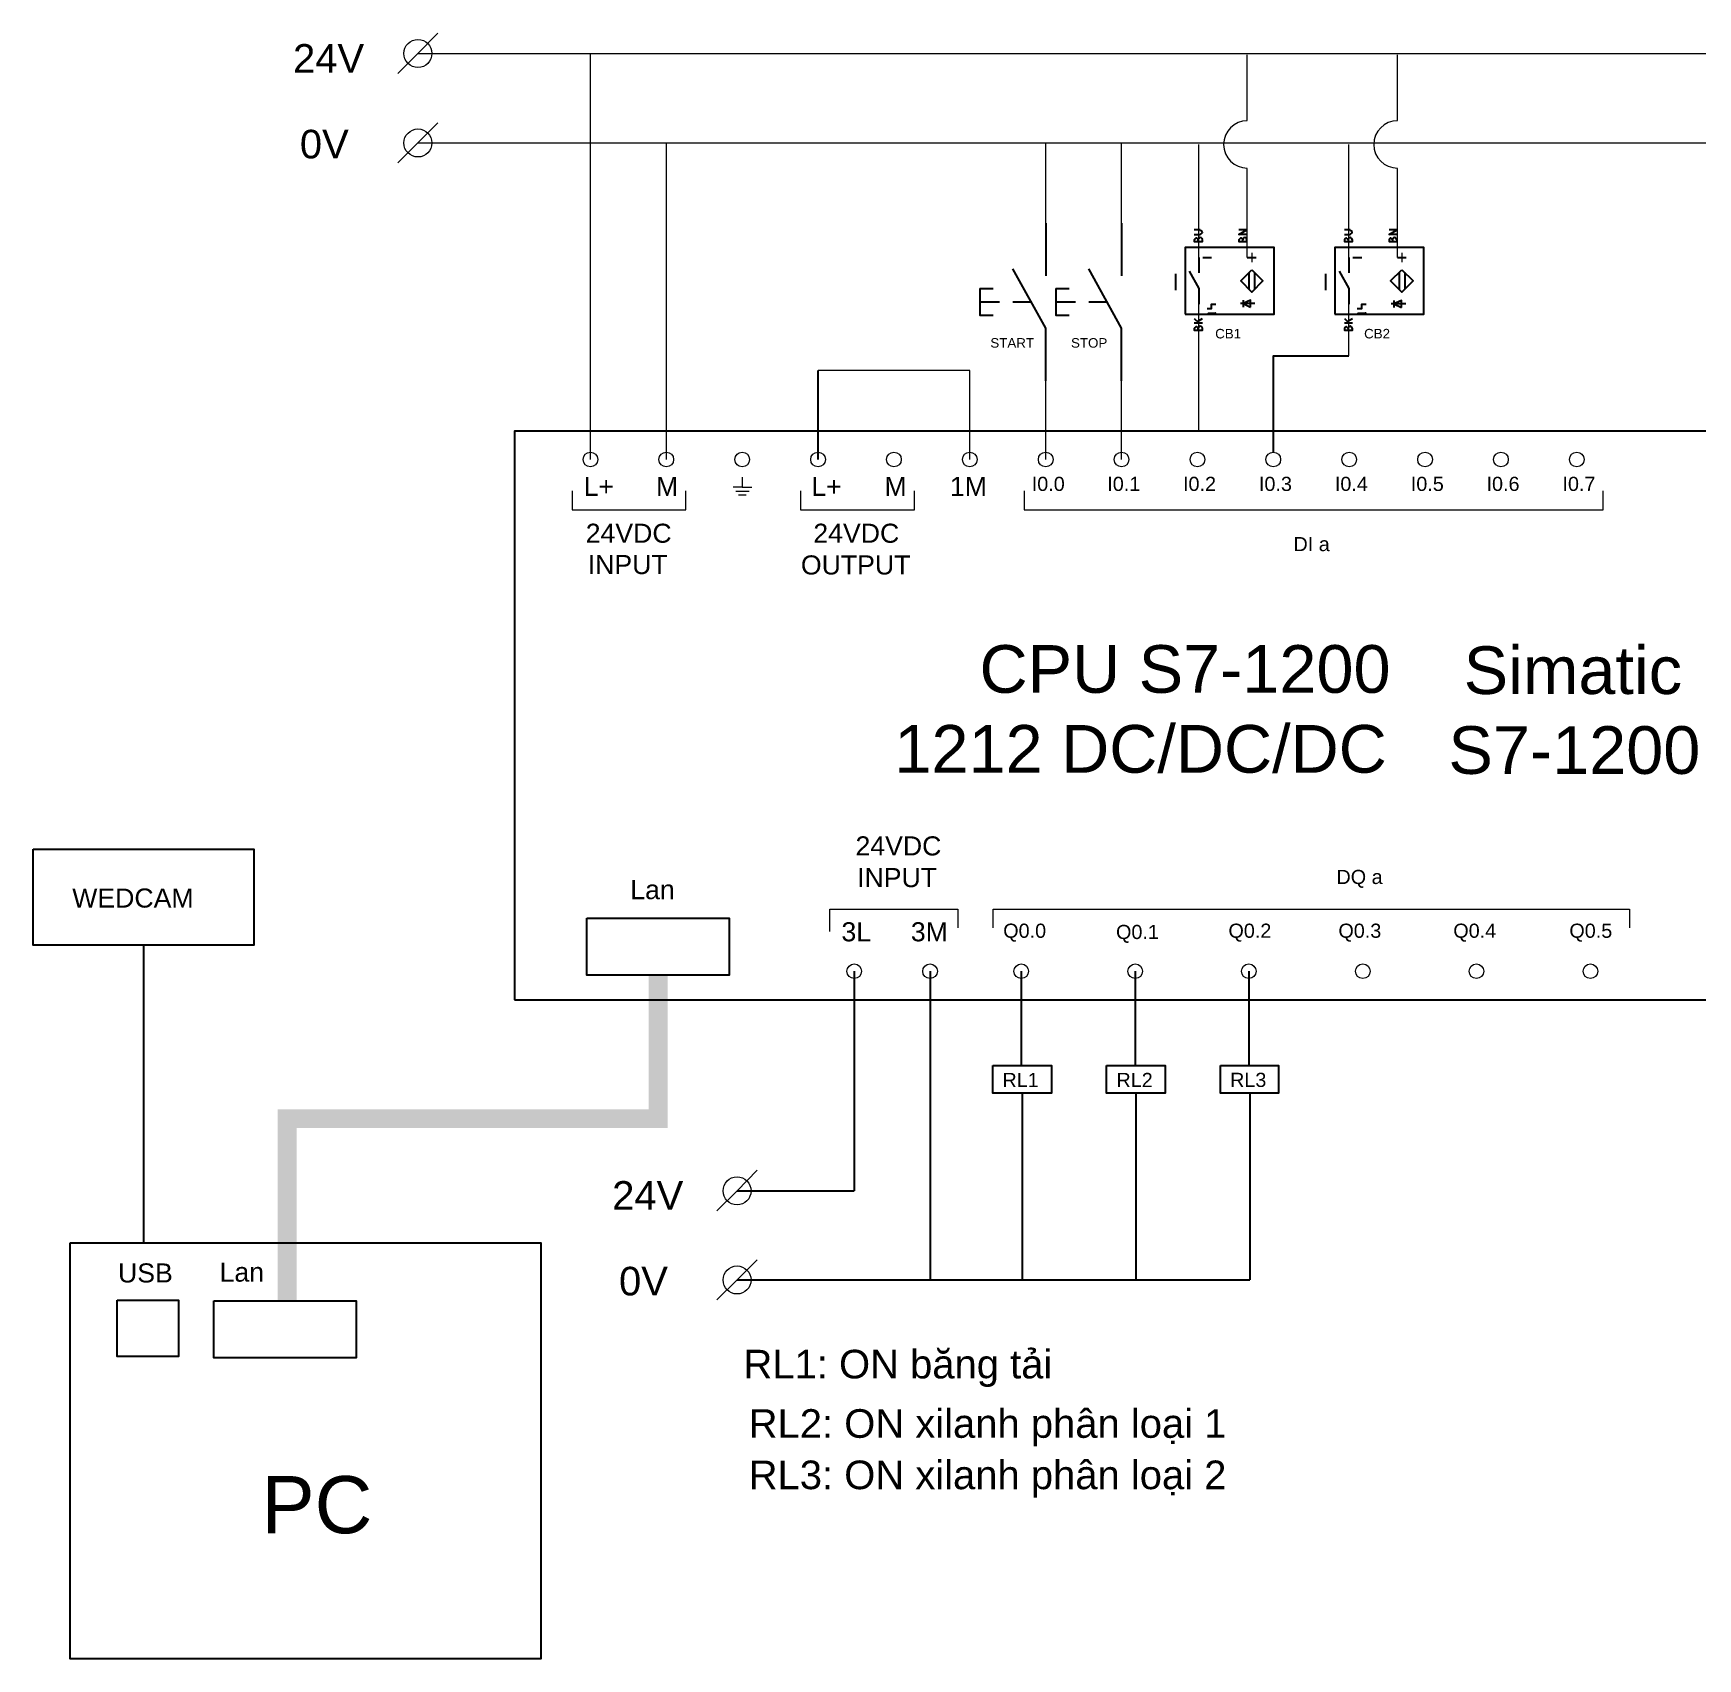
# Model space of a CAD drawing. Header units: inches. Extents: x 0 to 420, y 0 to 297.
# Drawn here: x 215.38 to 222.29, y 186.36 to 193.11 of the extents above; entities that cross this region are included whole.
import ezdxf

# ---------------------------------------------------------------- set-up
doc = ezdxf.new("R2010")
doc.units = ezdxf.units.IN
doc.header["$MEASUREMENT"] = 0
doc.styles.add('PDF F1', font='arial.ttf')
doc.styles.get("Standard").update_dxf_attribs({"font": 'arial.ttf', "height": 3})

msp = doc.modelspace()

# ---------------------------------------------------------------- texts
at = {"color": 7, "attachment_point": 4, "style": 'PDF F1'}
for s, insert, char_height in [('24V', (216.4582, 193.0093), 0.1188), ('0V', (216.4866, 192.6527), 0.1188), ('CB1', (220.2865, 191.866), 0.0396), ('CB2', (220.9048, 191.866), 0.0396), ('START', (219.3532, 191.8277), 0.0396), ('STOP', (219.6881, 191.8277), 0.0396), ('L+', (217.6649, 191.232), 0.07874), ('M', (217.9652, 191.232), 0.0792), ('L+', (218.61, 191.232), 0.0792), ('M', (218.9135, 191.232), 0.0792), ('1M', (219.1853, 191.232), 0.0792), ('I0.0', (219.525, 191.2421), 0.0588), ('I0.1', (219.8386, 191.2421), 0.0588), ('I0.2', (220.153, 191.2421), 0.0588), ('I0.3', (220.4682, 191.2421), 0.0588), ('I0.4', (220.7834, 191.2421), 0.0588), ('I0.5', (221.0987, 191.2421), 0.0588), ('I0.6', (221.4131, 191.2421), 0.0588), ('I0.7', (221.7283, 191.2421), 0.0588), ('24VDC', (217.6733, 191.037), 0.0792), ('24VDC', (218.6183, 191.037), 0.0792), ('DI a', (220.6116, 190.9921), 0.0588), ('INPUT', (217.6816, 190.907), 0.0792), ('OUTPUT', (218.5667, 190.9053), 0.0792), ('CPU S7-1200', (219.3082, 190.4724), 0.197999), ('Simatic', (221.3182, 190.4674), 0.198), ('1212 DC/DC/DC', (218.9549, 190.1407), 0.197999), ('S7-1200', (221.2549, 190.1358), 0.198), ('24VDC', (218.7933, 189.7386), 0.0792), ('INPUT', (218.8, 189.607), 0.0792), ('DQ a', (220.79, 189.6021), 0.0588), ('WEDCAM', (215.5416, 189.522), 0.0792), ('Lan', (217.8583, 189.5569), 0.0792), ('3L', (218.735, 189.3819), 0.0792), ('3M', (219.0232, 189.3819), 0.0792), ('Q0.0', (219.4066, 189.3788), 0.0588), ('Q0.1', (219.8749, 189.3737), 0.0588), ('Q0.2', (220.3416, 189.3788), 0.0588), ('Q0.3', (220.7981, 189.3788), 0.0588), ('Q0.4', (221.2751, 189.3788), 0.0588), ('Q0.5', (221.7569, 189.3788), 0.0588), ('RL1', (219.4033, 188.7671), 0.0588), ('RL2', (219.8766, 188.7671), 0.0588), ('RL3', (220.3483, 188.7671), 0.0588), ('24V', (217.7832, 188.2876), 0.1188), ('USB', (215.7316, 187.9652), 0.0792), ('Lan', (216.1533, 187.9686), 0.0792), ('0V', (217.8116, 187.931), 0.1188), ('RL1: ON băng tải', (218.3283, 187.5693), 0.1188), ('RL2: ON xilanh phân loại 1', (218.3499, 187.3226), 0.1188), ('RL3: ON xilanh phân loại 2', (218.3499, 187.1093), 0.1188), ('PC', (216.3266, 187.0016), 0.2376)]:
    msp.add_mtext(s, dxfattribs=dict(at, insert=insert, char_height=char_height))

# ---------------------------------------------------------------- blocks, each defined once
blk = doc.blocks.new('*U95')
blk.add_line((0, -5), (0, 5))
blk = doc.blocks.new('*U96')
at = {"color": 0, "linetype": 'ByBlock', "lineweight": -2, "transparency": 16777216}
blk.add_blockref('*U95', (0, 0), dxfattribs=at)
blk = doc.blocks.new('*U79')
blk.add_line((0, -5), (0, 5))
blk = doc.blocks.new('*U80')
at = {"color": 0, "linetype": 'ByBlock', "lineweight": -2, "transparency": 16777216}
blk.add_blockref('*U79', (0, 0), dxfattribs=at)
blk = doc.blocks.new('*U81')
blk.add_line((0, -5), (0, 5))
blk = doc.blocks.new('*U82')
at = {"color": 0, "linetype": 'ByBlock', "lineweight": -2, "transparency": 16777216}
blk.add_blockref('*U81', (0, 0), dxfattribs=at)
blk = doc.blocks.new('*U83')
blk.add_line((0, -5), (0, 5))
blk = doc.blocks.new('*U84')
at = {"color": 0, "linetype": 'ByBlock', "lineweight": -2, "transparency": 16777216}
blk.add_blockref('*U83', (0, 0), dxfattribs=at)
blk = doc.blocks.new('*U85')
blk.add_line((0, -5), (0, 5))
blk = doc.blocks.new('*U86')
at = {"color": 0, "linetype": 'ByBlock', "lineweight": -2, "transparency": 16777216}
blk.add_blockref('*U85', (0, 0), dxfattribs=at)
blk = doc.blocks.new('*U87')
blk.add_line((0, -5), (0, 5))
blk = doc.blocks.new('*U88')
at = {"color": 0, "linetype": 'ByBlock', "lineweight": -2, "transparency": 16777216}
blk.add_blockref('*U87', (0, 0), dxfattribs=at)
blk = doc.blocks.new('*U89')
blk.add_line((0, -5), (0, 5))
blk = doc.blocks.new('*U90')
at = {"color": 0, "linetype": 'ByBlock', "lineweight": -2, "transparency": 16777216}
blk.add_blockref('*U89', (0, 0), dxfattribs=at)
blk = doc.blocks.new('*U91')
blk.add_line((0, -5), (0, 5))
blk = doc.blocks.new('*U92')
at = {"color": 0, "linetype": 'ByBlock', "lineweight": -2, "transparency": 16777216}
blk.add_blockref('*U91', (0, 0), dxfattribs=at)
blk = doc.blocks.new('*U93')
blk.add_line((0, -5), (0, 5))
blk = doc.blocks.new('*U94')
at = {"color": 0, "linetype": 'ByBlock', "lineweight": -2, "transparency": 16777216}
blk.add_blockref('*U93', (0, 0), dxfattribs=at)
blk = doc.blocks.new('new block')
for p, q in [((10, 10), (10, 287)), ((10, 287), (410, 287)), ((410, 287), (410, 10)), ((410, 55.0151), (10, 55.0151)), ((50, 10), (50, 55.0151)), ((130, 10), (130, 55.0151)), ((170, 10), (170, 55.0151)), ((330, 10), (330, 55.0151)), ((370, 10), (370, 55.0151)), ((170, 44.0101), (10, 44.0101)), ((410, 44.0101), (330, 44.0101)), ((410, 33.005), (10, 33.005)), ((170, 22), (10, 22)), ((410, 22), (330, 22)), ((410, 10), (10, 10))]:
    blk.add_line(p, q)
blk.add_lwpolyline([(0, 0), (0, 297), (420, 297), (420, 0), (0, 0)], close=True)
for name, p in [('*U96', (50, 292)), ('*U80', (90, 292)), ('*U82', (130, 292)), ('*U84', (170, 292)), ('*U86', (210, 292)), ('*U88', (250, 292)), ('*U90', (290, 292)), ('*U92', (330, 292)), ('*U94', (370, 292))]:
    blk.add_blockref(name, p)
for s, width, gutter_width, heights, insert, char_height, attachment_point in [('{\\fArial|b0|i0|c163|p34;0}', 18.047257, 25, [0], (30, 292), 5, 5), ('{\\fArial|b0|i0|c163|p34;2 }', 18.047257, 25, [0], (110, 292), 5, 5), ('{\\fArial|b0|i0|c163|p34;3 }', 18.047257, 25, [0], (150, 292), 5, 5), ('{\\fArial|b0|i0|c163|p34;6 }', 18.047257, 25, [0], (270, 292), 5, 5), ('{\\fArial|b0|i0|c163|p34;8 }', 18.047257, 25, [0], (350, 292), 5, 5), ('{\\fArial|b0|i0|c163|p34;9 }', 18.047257, 25, [0], (390, 292), 5, 5), ('{\\fArial|b0|i0|c163|p34;1 }', 18.047257, 25, [0], (70, 292), 5, 5), ('{\\fArial|b0|i0|c163|p34;4 }', 18.047257, 25, [0], (190, 292), 5, 5), ('{\\fArial|b0|i0|c163|p34;5 }', 18.047257, 25, [0], (230, 292), 5, 5), ('{\\fArial|b0|i0|c163|p34;7  }', 18.047257, 25, [0], (310, 292), 5, 5), ('{\\fArial|b0|i0|c163|p34;Tỷ lệ }', 13.278134, 15, [3], (333.0162, 51.0859), 3, 1), ('{\\fArial|b0|i0|c163|p34;Họ và tên }', 19.369704, 15, [3], (80.2224, 51.0859), 3, 1), ('{\\fArial|b0|i0|c163|p34;Chữ ký }', 19.369704, 15, [3], (143.3669, 51.0859), 3, 1), ('{\\fArial|b0|i1|c163|p34;Tên dự án: \\fArial|b0|i0|c163|p34;  }', 21.902137, 15, [3], (173.4188, 51.0859), 3, 1), ('{\\fArial|b0|i0|c163|p34;Người vẽ}', 19.369704, 15, [3], (14.3908, 39.4727), 3, 1), ('\\pxt6;{\\fArial|b0|i0|c163|p34;Ngày tháng }', 27.755498, 0, [3], (333.3326, 39.4641), 3, 1), ('{\\fArial|b0|i0|c163|p34;Người kiểm tra }', 31.687366, 15, [3], (14.3908, 29.4727), 3, 1), ('{\\fArial|b0|i1|c163|p34;Tên bản vẽ: \\fArial|b0|i0|c163|p34; }', 23.620468, 15, [3], (173.4188, 28.6044), 3, 1), ('{\\fArial|b0|i0|c163|p34;Số bản vẽ   }', 19.369704, 15, [3], (333.0952, 28.5539), 3, 1), ('{\\fArial|b0|i0|c163|p34;Người duyệt  }', 31.687366, 15, [3], (14.3908, 17.4727), 3, 1), ('{\\fArial|b0|i0|c163|p34;Trang }', 19.369704, 15, [3], (333.0161, 17.4065), 3, 1)]:
    blk.add_mtext_dynamic_manual_height_columns(s, width=width, gutter_width=gutter_width, heights=heights, dxfattribs=dict(insert=insert, char_height=char_height, attachment_point=attachment_point))
for tag, p in [('TYLE', (376.1479, 46.3807)), ('TEN_DU_AN', (224.5764, 39.1376)), ('NGUOI_VE', (62.3557, 36.047)), ('DATE', (376.5532, 36.047)), ('SHEET', (376.2897, 25.5107)), ('NGUOI_KIEMTRA', (62.3557, 24.9606)), ('TEN_BAN_VE', (224.8143, 17.2655)), ('SHEET_MAX', (376.2455, 14.7717)), ('NGUOI_DUYET', (62.3557, 13.4783))]:
    blk.add_attdef(tag, p, '', height=3)
at = {"flags": 9}
blk.add_attdef('WD_TB', (0, 0), '', height=3, dxfattribs=at)

# ---------------------------------------------------------------- linework, layer by layer
at = {"color": 7, "lineweight": 9}
for points in [[(216.8933, 192.947), (216.9766, 193.0304), (217.0599, 193.1137)], [(220.4199, 192.752), (220.4199, 193.0237)], [(221.0433, 192.752), (221.0433, 193.0237)], [(216.8933, 192.5754), (216.9766, 192.6587), (217.0599, 192.742)], [(220.2183, 192.182), (220.2183, 192.652)], [(220.8416, 192.182), (220.8416, 192.652)], [(220.4199, 192.182), (220.4199, 192.552)], [(221.0433, 192.182), (221.0433, 192.552)], [(220.4383, 192.202), (220.4383, 192.182), (220.4383, 192.1637)], [(221.0616, 192.202), (221.0616, 192.182), (221.0616, 192.1637)], [(220.2183, 191.462), (220.2183, 191.9887)], [(220.8416, 191.7737), (220.8416, 191.9887)], [(218.0083, 191.3437), (218.0083, 191.6137)], [(218.6866, 189.3837), (218.6866, 189.477), (219.2183, 189.477), (219.2183, 189.3987)], [(219.3649, 189.3987), (219.3649, 189.477), (222.0066, 189.477), (222.0066, 189.3987)], [(218.2183, 188.2237), (218.3016, 188.307), (218.3849, 188.392)], [(218.2183, 187.8537), (218.3016, 187.937), (218.3849, 188.0204)]]:
    msp.add_lwpolyline(points, dxfattribs=at)
at = {"color": 7, "lineweight": 18}
for points in [[(216.9766, 193.0304), (223.6399, 193.0304)], [(217.6933, 191.3437), (217.6933, 193.0304)], [(216.9766, 192.6587), (223.6399, 192.6587)], [(218.0083, 191.6137), (218.0083, 192.6587)], [(219.5833, 192.3254), (219.5833, 192.6587)], [(219.8983, 192.3254), (219.8983, 192.6587)], [(219.2683, 191.3437), (219.2683, 191.7137), (218.6383, 191.7137)], [(219.5833, 191.3437), (219.5833, 191.6704)], [(219.8983, 191.3437), (219.8983, 191.6704)], [(218.3233, 191.2704), (218.3233, 191.2287), (218.2849, 191.2287)], [(218.2966, 191.212), (218.3233, 191.212), (218.3516, 191.212)], [(218.3083, 191.197), (218.3233, 191.197), (218.3399, 191.197)], [(218.3233, 191.2287), (218.3633, 191.2287)]]:
    msp.add_lwpolyline(points, dxfattribs=at)
at = {"color": 7, "lineweight": 25}
for points in [[(219.5833, 192.3254), (219.5833, 192.107)], [(219.8983, 192.3254), (219.8983, 192.107)], [(220.2249, 192.297), (220.1999, 192.297)], [(220.1999, 192.2787), (220.2249, 192.2787), (220.2283, 192.2804), (220.2316, 192.2837), (220.2333, 192.287), (220.2316, 192.292), (220.2283, 192.2937), (220.2249, 192.2954)], [(220.1999, 192.257), (220.1999, 192.2487), (220.2333, 192.2487), (220.2333, 192.257), (220.2316, 192.262), (220.2283, 192.2637), (220.2249, 192.2654), (220.2199, 192.2637), (220.2183, 192.262), (220.2166, 192.257)], [(220.2016, 192.257), (220.2033, 192.2604), (220.2049, 192.262), (220.2083, 192.2637), (220.2116, 192.262), (220.2133, 192.2604), (220.2149, 192.257), (220.2149, 192.2487)], [(220.4183, 192.2787), (220.3849, 192.2787), (220.4183, 192.297), (220.3849, 192.297)], [(220.3849, 192.257), (220.3849, 192.2487), (220.4183, 192.2487), (220.4183, 192.257), (220.4166, 192.262), (220.4133, 192.2637), (220.4099, 192.2654), (220.4049, 192.2637), (220.4033, 192.262), (220.4016, 192.257)], [(220.3866, 192.257), (220.3883, 192.2604), (220.3899, 192.262), (220.3933, 192.2637), (220.3966, 192.262), (220.3983, 192.2604), (220.3999, 192.257), (220.3999, 192.2487)], [(220.8466, 192.297), (220.8233, 192.297)], [(220.8233, 192.2787), (220.8466, 192.2787), (220.8499, 192.2804), (220.8533, 192.2837), (220.8549, 192.287), (220.8533, 192.292), (220.8499, 192.2937), (220.8466, 192.2954)], [(220.8366, 192.257), (220.8349, 192.2604), (220.8333, 192.262), (220.8299, 192.2637), (220.8266, 192.262), (220.8249, 192.2604), (220.8233, 192.257), (220.8233, 192.2487), (220.8566, 192.2487), (220.8566, 192.257)], [(220.8549, 192.257), (220.8533, 192.262), (220.8499, 192.2637), (220.8466, 192.2654), (220.8416, 192.2637), (220.8399, 192.262), (220.8383, 192.257), (220.8383, 192.2487)], [(221.0416, 192.2787), (221.0083, 192.2787), (221.0416, 192.297), (221.0083, 192.297)], [(221.0216, 192.257), (221.0199, 192.2604), (221.0183, 192.262), (221.0149, 192.2637), (221.0116, 192.262), (221.0099, 192.2604), (221.0083, 192.257), (221.0083, 192.2487), (221.0416, 192.2487), (221.0416, 192.257)], [(221.0399, 192.257), (221.0383, 192.262), (221.0349, 192.2637), (221.0316, 192.2654), (221.0266, 192.2637), (221.0249, 192.262), (221.0233, 192.257), (221.0233, 192.2487)], [(220.2183, 192.182), (220.2183, 192.1187)], [(220.2349, 192.182), (220.2716, 192.182)], [(220.4199, 192.182), (220.4566, 192.182)], [(220.8416, 192.182), (220.8416, 192.1187)], [(220.8583, 192.182), (220.8949, 192.182)], [(221.0433, 192.182), (221.0799, 192.182)], [(219.5833, 191.6704), (219.5833, 191.8887), (219.4466, 192.1354)], [(219.8983, 191.6704), (219.8983, 191.8887), (219.7616, 192.1354)], [(220.1216, 192.1154), (220.1216, 192.047)], [(220.1783, 192.1254), (220.2183, 192.0537), (220.2183, 191.9887)], [(220.4266, 192.1204), (220.4266, 192.0504)], [(220.4499, 192.1204), (220.4499, 192.0504)], [(220.7449, 192.1154), (220.7449, 192.047)], [(220.8016, 192.1254), (220.8416, 192.0537), (220.8416, 191.9887)], [(221.0499, 192.1204), (221.0499, 192.0504)], [(221.0733, 192.1204), (221.0733, 192.0504)], [(219.3099, 192.0537), (219.3099, 191.9437), (219.3649, 191.9437)], [(219.3099, 192.0537), (219.3649, 192.0537)], [(219.6249, 192.0537), (219.6249, 191.9437), (219.6799, 191.9437)], [(219.6249, 192.0537), (219.6799, 192.0537)], [(219.3099, 191.9987), (219.3916, 191.9987)], [(219.4466, 191.9987), (219.5233, 191.9987)], [(219.6249, 191.9987), (219.7066, 191.9987)], [(219.7616, 191.9987), (219.8383, 191.9987)], [(220.2533, 191.9704), (220.2716, 191.9704), (220.2716, 191.9887), (220.2899, 191.9887)], [(220.4516, 191.992), (220.3916, 191.992)], [(220.4033, 192.0054), (220.4033, 191.977)], [(220.8766, 191.9704), (220.8949, 191.9704), (220.8949, 191.9887), (220.9133, 191.9887)], [(221.0783, 191.9904), (221.0166, 191.9904)], [(221.0283, 192.0037), (221.0283, 191.9754)], [(220.1999, 191.9287), (220.2199, 191.9104)], [(220.2333, 191.9104), (220.1999, 191.9104)], [(220.1999, 191.8887), (220.1999, 191.8804), (220.2333, 191.8804), (220.2333, 191.8887), (220.2316, 191.8937), (220.2283, 191.8954), (220.2249, 191.897), (220.2199, 191.8954), (220.2183, 191.8937), (220.2166, 191.8887)], [(220.2016, 191.8887), (220.2033, 191.892), (220.2049, 191.8937), (220.2083, 191.8954), (220.2116, 191.8937), (220.2133, 191.892), (220.2149, 191.8887), (220.2149, 191.8804)], [(220.2133, 191.917), (220.2333, 191.9287)], [(220.2549, 191.952), (220.2583, 191.947)], [(220.2583, 191.952), (220.2549, 191.947)], [(220.2599, 191.9487), (220.2599, 191.9504)], [(220.2616, 191.952), (220.2616, 191.9537)], [(220.2616, 191.9487), (220.2616, 191.9504)], [(220.2649, 191.947), (220.2649, 191.952), (220.2666, 191.952)], [(220.2716, 191.947), (220.2683, 191.947), (220.2683, 191.952), (220.2716, 191.952)], [(220.2699, 191.9504), (220.2683, 191.9504)], [(220.2733, 191.947), (220.2733, 191.952), (220.2749, 191.952), (220.2749, 191.9504)], [(220.2733, 191.9504), (220.2749, 191.9504), (220.2766, 191.947)], [(220.2783, 191.947), (220.2783, 191.952), (220.2799, 191.9504), (220.2816, 191.952), (220.2816, 191.947)], [(220.2833, 191.9487), (220.2833, 191.9504), (220.2833, 191.952)], [(220.2849, 191.9537), (220.2849, 191.952), (220.2849, 191.9504), (220.2849, 191.9487), (220.2849, 191.9504)], [(220.2883, 191.947), (220.2883, 191.952), (220.2866, 191.952)], [(220.8233, 191.9287), (220.8433, 191.9104)], [(220.8566, 191.9104), (220.8233, 191.9104)], [(220.8366, 191.8887), (220.8349, 191.892), (220.8333, 191.8937), (220.8299, 191.8954), (220.8266, 191.8937), (220.8249, 191.892), (220.8233, 191.8887), (220.8233, 191.8804), (220.8566, 191.8804), (220.8566, 191.8887)], [(220.8349, 191.917), (220.8566, 191.9287)], [(220.8549, 191.8887), (220.8533, 191.8937), (220.8499, 191.8954), (220.8466, 191.897), (220.8416, 191.8954), (220.8399, 191.8937), (220.8383, 191.8887), (220.8383, 191.8804)], [(220.8766, 191.952), (220.8816, 191.947)], [(220.8816, 191.952), (220.8766, 191.947)], [(220.8833, 191.952), (220.8833, 191.9537)], [(220.8833, 191.9487), (220.8833, 191.9504)], [(220.8849, 191.9487), (220.8849, 191.9504)], [(220.8866, 191.952), (220.8899, 191.952)], [(220.8883, 191.947), (220.8883, 191.952)], [(220.8933, 191.947), (220.8916, 191.947), (220.8916, 191.952), (220.8933, 191.952)], [(220.8933, 191.9504), (220.8916, 191.9504)], [(220.8949, 191.947), (220.8949, 191.952), (220.8966, 191.952), (220.8966, 191.9504)], [(220.8949, 191.9504), (220.8966, 191.9504), (220.8983, 191.947)], [(220.8999, 191.947), (220.8999, 191.952), (220.9016, 191.9504), (220.9033, 191.952), (220.9033, 191.947)], [(220.9066, 191.9537), (220.9066, 191.952), (220.9066, 191.9504), (220.9066, 191.9487), (220.9066, 191.9504), (220.9066, 191.952)], [(220.9066, 191.9487), (220.9066, 191.9504)], [(220.9116, 191.947), (220.9116, 191.952), (220.9099, 191.952)], [(220.5283, 191.3754), (220.5283, 191.7737), (220.8416, 191.7737)], [(218.6383, 191.3437), (218.6383, 191.7137)], [(215.8383, 188.0904), (215.8383, 189.327)], [(218.7883, 189.2187), (218.7883, 188.307)], [(219.1033, 189.2187), (219.1033, 187.937)], [(219.4816, 189.2187), (219.4816, 188.8254)], [(219.9549, 189.2187), (219.9549, 188.8254)], [(220.4266, 189.2187), (220.4266, 188.8254)], [(219.4849, 188.712), (219.4849, 187.937)], [(219.9566, 188.712), (219.9566, 187.937)], [(220.4299, 188.712), (220.4299, 187.937)], [(218.3016, 188.307), (218.7883, 188.307)], [(218.3016, 187.937), (220.4299, 187.937)]]:
    msp.add_lwpolyline(points, dxfattribs=at)
for points in [[(220.1616, 191.947), (220.5316, 191.947), (220.5316, 192.2237), (220.1616, 192.2237)], [(220.7833, 191.947), (221.1533, 191.947), (221.1533, 192.2237), (220.7833, 192.2237)], [(220.4383, 192.132), (220.4849, 192.0854), (220.4383, 192.0387), (220.3933, 192.0854)], [(221.0616, 192.132), (221.1083, 192.0854), (221.0616, 192.0387), (221.0149, 192.0854)], [(220.4333, 191.977), (220.4333, 192.0054), (220.4033, 191.992)], [(221.0599, 191.9754), (221.0599, 192.0037), (221.0283, 191.9904)], [(220.2616, 191.9504), (220.2616, 191.9487)], [(220.8833, 191.9504), (220.8833, 191.9487)], [(217.3783, 189.1004), (223.9883, 189.1004), (223.9883, 191.462), (217.3783, 191.462)], [(215.3799, 189.7254), (216.2949, 189.7254), (216.2949, 189.327), (215.3799, 189.327)], [(217.6783, 189.4387), (218.2683, 189.4387), (218.2683, 189.202), (217.6783, 189.202)], [(219.3633, 188.827), (219.6066, 188.827), (219.6066, 188.712), (219.3633, 188.712)], [(219.8349, 188.827), (220.0783, 188.827), (220.0783, 188.712), (219.8349, 188.712)], [(220.3083, 188.827), (220.5499, 188.827), (220.5499, 188.712), (220.3083, 188.712)], [(215.5333, 188.0904), (217.4866, 188.0904), (217.4866, 186.3637), (215.5333, 186.3637)], [(215.7283, 187.852), (215.9833, 187.852), (215.9833, 187.6187), (215.7283, 187.6187)], [(216.1299, 187.8504), (216.7199, 187.8504), (216.7199, 187.6137), (216.1299, 187.6137)]]:
    msp.add_lwpolyline(points, close=True, dxfattribs=at)
at = {"color": 7, "lineweight": 13}
for points in [[(217.6166, 191.2137), (217.6166, 191.1354), (218.0883, 191.1354), (218.0883, 191.2137)], [(218.5649, 191.2137), (218.5649, 191.1354), (219.0383, 191.1354), (219.0383, 191.2137)], [(219.4933, 191.2137), (219.4933, 191.1354), (221.8966, 191.1354), (221.8966, 191.2137)]]:
    msp.add_lwpolyline(points, dxfattribs=at)
at = {"color": 7, "lineweight": 9}
for centre in [(216.9767, 193.0299), (216.9767, 192.6582), (218.3017, 188.3066), (218.3017, 187.9366)]:
    msp.add_circle(centre, 0.0582, dxfattribs=at)
at = {"color": 7, "lineweight": 20}
for centre in [(217.6929, 191.3437), (218.0079, 191.3437), (218.3229, 191.3437), (218.6379, 191.3437), (218.9529, 191.3437), (218.7879, 189.2187), (219.1029, 189.2187)]:
    msp.add_circle(centre, 0.0304, dxfattribs=at)
at = {"color": 7, "lineweight": 13}
msp.add_circle((219.2679, 191.3437), 0.0304, dxfattribs=at)
at = {"color": 7, "lineweight": 18}
for centre in [(219.5829, 191.3437), (219.8979, 191.3437), (220.2129, 191.3437), (220.5279, 191.3437), (220.8429, 191.3437), (221.1579, 191.3437), (221.4729, 191.3437), (221.7879, 191.3437), (219.4812, 189.2187), (219.9545, 189.2187), (220.4262, 189.2187), (220.8995, 189.2187), (221.3712, 189.2187), (221.8445, 189.2187)]:
    msp.add_circle(centre, 0.0304, dxfattribs=at)
at = {"color": 7, "lineweight": 9}
for centre in [(220.4199, 192.652), (221.0433, 192.652)]:
    msp.add_arc(centre, 0.0983, 90, 270, dxfattribs=at)
at = {"color": 7, "transparency": 33554559}
for points in [[(218.0133, 189.202), (217.9349, 189.202), (218.0133, 188.567)], [(217.9349, 189.202), (218.0133, 188.567), (217.9349, 188.6454)], [(217.9349, 188.6454), (216.4733, 188.567), (216.3949, 188.6454)], [(216.4733, 188.567), (216.3949, 188.6454), (216.4733, 187.8504)], [(216.3949, 188.6454), (216.4733, 187.8504), (216.3949, 187.8504)], [(218.0133, 188.567), (217.9349, 188.6454), (216.4733, 188.567)]]:
    msp.add_solid(points, dxfattribs=at)

# ---------------------------------------------------------------- block references
msp.add_blockref('new block', (0, 0))

msp.set_redraw_order([(e.dxf.handle, doc.entitydb.next_handle()) for e in msp.query("TEXT MTEXT ATTDEF DIMENSION ARC_DIMENSION")])  # texts and dimensions are drawn at this point

doc.saveas('drawing.dxf')
